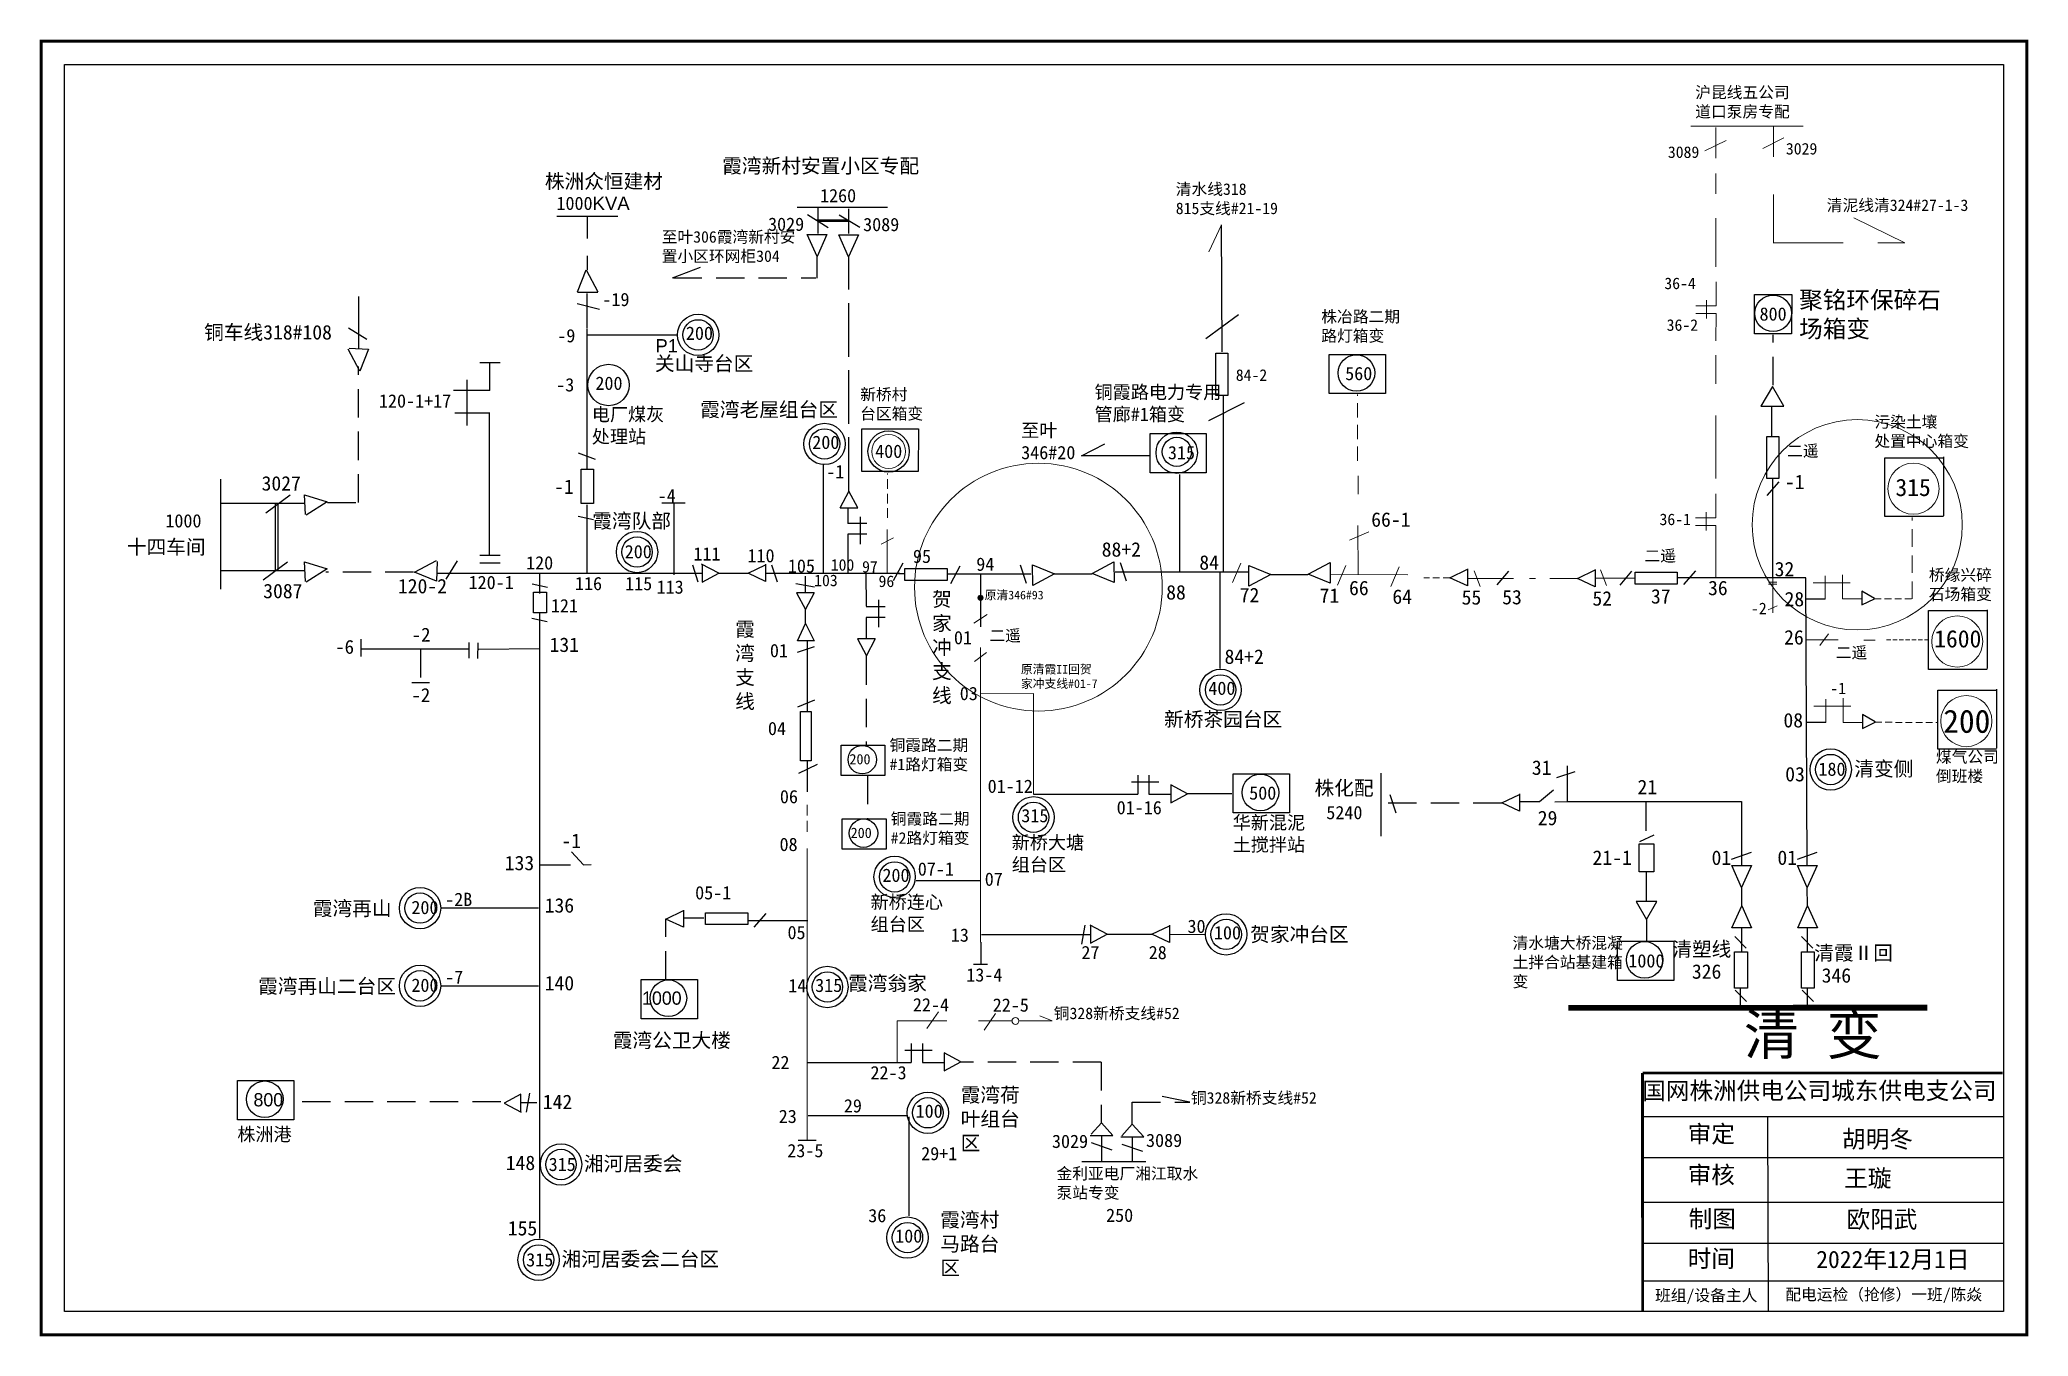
# Model space of a CAD drawing. Extents: x 0 to 344, y 0 to 224.
import ezdxf

# ---------------------------------------------------------------- set-up
doc = ezdxf.new("R2010")
doc.units = 0
doc.header["$LTSCALE"] = 0.774411
doc.linetypes.add('ACAD_ISO02W100', pattern=[15, 12, -3])
doc.linetypes.add('DASHED2', pattern=[9.525, 6.35, -3.175])
doc.layers.get('0').update_dxf_attribs({"linetype": 'CONTINUOUS'})
doc.layers.add('0-RefEdit0', color=7, linetype='CONTINUOUS')
doc.layers.add('MiniCADViewLayer', color=7, linetype='CONTINUOUS')
doc.layers.add('MiniCADLayer', color=7, linetype='CONTINUOUS', lineweight=20)
doc.styles.add('宋体_txtstyle_0.00_0_0', font='')
doc.styles.add('宋体_txtstyle_1.50_0_0', font='SIMSUN.TTC', dxfattribs={"height": 1.5})
doc.styles.add('宋体_txtstyle_2.00_0_0', font='SIMSUN.TTC', dxfattribs={"height": 2})
doc.styles.add('宋体_txtstyle_2.30_0_0', font='', dxfattribs={"height": 2.3})
doc.styles.add('宋体_txtstyle_2.50_0_0', font='', dxfattribs={"height": 2.5})
doc.styles.add('宋体_txtstyle_200.00_0_0200', font='', dxfattribs={"height": 200})
doc.styles.add('宋体_txtstyle_250.00_0_0250', font='SIMSUN.TTC', dxfattribs={"height": 250})
doc.styles.add('宋体_txtstyle_3.00_0_0', font='', dxfattribs={"height": 3})
doc.styles.get('宋体_txtstyle_0.00_0_0').set_extended_font_data('宋体')
doc.styles.get('宋体_txtstyle_2.30_0_0').set_extended_font_data('宋体')
doc.styles.get('宋体_txtstyle_2.50_0_0').set_extended_font_data('宋体')
doc.styles.get('宋体_txtstyle_200.00_0_0200').set_extended_font_data('宋体')
doc.styles.get('宋体_txtstyle_3.00_0_0').set_extended_font_data('宋体')

msp = doc.modelspace()

# ---------------------------------------------------------------- texts
at = {"style": '宋体_txtstyle_2.50_0_0'}
for s, p in [('株洲众恒建材', (87.2, 198.44)), ('铜车线318#108', (28.18, 172.28)), ('关山寺台区', (106.27, 166.88)), ('霞湾老屋组台区', (114.11, 158.91)), ('霞湾队部', (95.42, 139.62)), ('88+2', (183.67, 134.68)), ('84', (200.58, 132.42)), ('88', (194.84, 127.26)), ('84+2', (204.95, 116.12)), ('新桥茶园台区', (194.48, 105.28)), ('31', (258.18, 96.9)), ('03', (302.08, 95.77)), ('清变侧', (314.05, 96.7)), ('株化配', (220.54, 93.37)), ('21', (276.49, 93.55)), ('29', (259.21, 88.18)), ('21-1', (268.7, 81.32)), ('01', (289.32, 81.31)), ('01', (300.73, 81.31)), ('霞湾再山', (47.01, 72.53)), ('贺家冲台区', (209.39, 68.03)), ('霞湾翁家', (139.73, 59.57)), ('霞湾再山二台区', (37.54, 59.07)), ('霞湾公卫大楼', (98.97, 49.69)), ('湘河居委会', (93.98, 28.34)), ('湘河居委会二台区', (90.1, 11.82))]:
    msp.add_text(s, height=2.5, dxfattribs=at).set_placement(p)
at = {"color": 7, "true_color": 0xffffff, "style": '宋体_txtstyle_2.50_0_0'}
for s, p in [('-1', (302.01, 146.38)), ('72', (207.58, 126.79)), ('71', (221.42, 126.7))]:
    msp.add_text(s, height=2.5, dxfattribs=at).set_placement(p)
at = {"color": 0, "style": '宋体_txtstyle_2.50_0_0'}
msp.add_text('-1', height=2.5, dxfattribs=at).set_placement((88.8, 145.54))
at = {"color": 7, "linetype": 'DASHED2', "lineweight": 0, "ltscale": 2.381821, "insert": (286.49, 216.07), "char_height": 2, "attachment_point": 1, "style": '宋体_txtstyle_200.00_0_0200'}
msp.add_mtext('沪昆线五公司^M^J道口泵房专配', dxfattribs=at)
at = {"color": 7, "attachment_point": 1}
for s, insert, char_height, width, style in [('{\\fSimSun|b0|i0|c134|p2;霞湾新村安置小区专配}', (117.93, 203.6), 2.5, 37.8098, '宋体_txtstyle_0.00_0_0'), ('1260', (134.87, 198.35), 2.3, 28.405, '宋体_txtstyle_0.00_0_0'), ('3029', (125.87, 193.39), 2.3, 28.405, '宋体_txtstyle_0.00_0_0'), ('3089', (142.34, 193.34), 2.3, 28.405, '宋体_txtstyle_0.00_0_0'), ('\\pt10;3027', (38.13, 148.62), 2.5, 20.1, '宋体_txtstyle_0.00_0_0'), ('-1', (135.95, 150.55), 2.3, 4.8377, '宋体_txtstyle_0.00_0_0'), ('94', (161.94, 134.53), 2.3, 4.8377, '宋体_txtstyle_2.30_0_0'), ('\\pt10;3087', (38.41, 129.98), 2.5, 20.1, '宋体_txtstyle_0.00_0_0'), ('28', (301.96, 128.58), 2.5, 11.0587, '宋体_txtstyle_2.50_0_0'), ('霞^M^J湾^M^J支^M^J线', (120.17, 123.37), 2.5, 32.3084, '宋体_txtstyle_2.50_0_0'), ('{\\fSimsun (Founder Extended)|b0|i0|c134|p65;01}', (158.07, 121.81), 2.3, 4.8377, '宋体_txtstyle_2.30_0_0'), ('26', (301.89, 121.97), 2.5, 11.0587, '宋体_txtstyle_0.00_0_0'), ('{\\fSimSun|b0|i0|c134|p2;\\H1.043x;-6}', (50.88, 120.26), 2.3, 4.8377, '宋体_txtstyle_0.00_0_0'), ('03', (159.08, 112.14), 2.3, 4.8377, '宋体_txtstyle_2.30_0_0'), ('01-12', (163.91, 96.08), 2.3, 4.8377, '宋体_txtstyle_2.30_0_0'), ('01-16', (186.26, 92.38), 2.3, 4.8377, '宋体_txtstyle_2.30_0_0'), ('{\\fKaiTi_GB2312|b0|i0|c134|p49;华新混泥土搅拌站}', (206.36, 89.79), 2.3, 12.738, '宋体_txtstyle_0.00_0_0'), ('-1', (90.07, 86.73), 2.5, 10.7515, '宋体_txtstyle_0.00_0_0'), ('{\\f\uffbfﾬￌﾣﾤ_GB2312|b0|i0|c134|p49;新桥大塘\\P组台区}', (168.08, 86.35), 2.3, 21.505, '宋体_txtstyle_0.00_0_0'), ('133', (80.25, 82.89), 2.5, 10.7515, '宋体_txtstyle_0.00_0_0'), ('07-1', (151.81, 81.75), 2.3, 4.8377, '宋体_txtstyle_2.30_0_0'), ('07', (163.41, 79.99), 2.3, 4.8377, '宋体_txtstyle_2.30_0_0'), ('{\\f\uffbfﾬￌﾣﾤ_GB2312|b0|i0|c134|p49;新桥连心\\P组台区}', (143.63, 76.03), 2.3, 21.505, '宋体_txtstyle_0.00_0_0'), ('136', (87.17, 75.55), 2.5, 10.7515, '宋体_txtstyle_0.00_0_0'), ('13', (157.53, 70.31), 2.3, 4.8377, '宋体_txtstyle_2.30_0_0'), ('30', (198.53, 71.83), 2.3, 4.8377, '宋体_txtstyle_2.30_0_0'), ('{\\fKaiTi_GB2312|b0|i0|c134|p49;清水塘大桥混凝土拌合站基建箱变}', (254.85, 68.8), 2, 19.0794, '宋体_txtstyle_0.00_0_0'), ('27', (180.15, 67.29), 2.3, 4.8377, '宋体_txtstyle_2.30_0_0'), ('28', (191.81, 67.29), 2.3, 4.8377, '宋体_txtstyle_2.30_0_0'), ('140', (87.17, 62.09), 2.5, 10.7515, '宋体_txtstyle_0.00_0_0'), ('13-4', (160.21, 63.41), 2.3, 4.8377, '宋体_txtstyle_2.30_0_0'), ('142', (86.85, 41.53), 2.5, 18.4312, '宋体_txtstyle_0.00_0_0'), ('{\\fSimSun|b0|i0|c134|p2;霞湾荷叶组台区}', (159.24, 42.74), 2.5, 13.5866, '宋体_txtstyle_0.00_0_0'), ('3029', (175.05, 34.6), 2.3, 28.405, '宋体_txtstyle_0.00_0_0'), ('3089', (191.35, 34.77), 2.3, 28.405, '宋体_txtstyle_0.00_0_0'), ('148', (80.43, 30.98), 2.5, 18.4312, '宋体_txtstyle_0.00_0_0'), ('金利亚电厂湘江取水泵站专变', (175.84, 28.88), 2, 25.1806, '宋体_txtstyle_2.00_0_0'), ('{\\fSimSun|b0|i0|c134|p2;霞湾村马路台区}', (155.71, 21.12), 2.5, 13.5866, '宋体_txtstyle_0.00_0_0'), ('250', (184.43, 21.8), 2.3, 28.405, '宋体_txtstyle_0.00_0_0')]:
    msp.add_mtext(s, dxfattribs=dict(at, insert=insert, char_height=char_height, width=width, style=style))
at = {"color": 7, "linetype": 'DASHED2', "lineweight": 0, "ltscale": 0.514473, "char_height": 2, "attachment_point": 1}
for s, insert, style in [('3089', (281.75, 205.72), '宋体_txtstyle_200.00_0_0200'), ('3029', (302.2, 206.31), '宋体_txtstyle_2.00_0_0')]:
    msp.add_mtext(s, dxfattribs=dict(at, insert=insert, style=style))
at = {"attachment_point": 1}
for s, insert, char_height, width, style in [('1000{\\fArial|b0|i0|c0|p32;KVA}', (89.21, 197.01), 2.3, 19.3487, '宋体_txtstyle_0.00_0_0'), ('-19', (97.17, 180.36), 2.3, 4.8377, '宋体_txtstyle_0.00_0_0'), ('{\\fKaiTi_GB2312|b0|i0|c134|p49;800}', (297.63, 177.85), 2.3, 4.8377, '宋体_txtstyle_0.00_0_0'), ('200', (111.63, 174.52), 2.3, 4.8377, '宋体_txtstyle_0.00_0_0'), ('560', (225.85, 167.54), 2.3, 4.8377, '宋体_txtstyle_2.30_0_0'), ('铜霞路电力专用管廊#1箱变', (182.43, 164.32), 2.3, 22.0895, '宋体_txtstyle_0.00_0_0'), ('200', (133.53, 155.63), 2.3, 4.8377, '宋体_txtstyle_0.00_0_0'), ('400', (144.42, 154.08), 2.3, 4.8377, '宋体_txtstyle_2.30_0_0'), ('315', (195.14, 153.84), 2.3, 4.8377, '宋体_txtstyle_0.00_0_0'), ('-4', (106.75, 146.38), 2.3, 4.8377, '宋体_txtstyle_0.00_0_0'), ('1000', (21.46, 142.04), 2.3, 4.8377, '宋体_txtstyle_0.00_0_0'), ('十四车间', (14.8, 137.6), 2.5, 13.762, '宋体_txtstyle_0.00_0_0'), ('111', (112.94, 136.31), 2.3, 4.8377, '宋体_txtstyle_0.00_0_0'), ('110', (122.3, 136), 2.3, 4.8377, '宋体_txtstyle_0.00_0_0'), ('95', (150.97, 135.89), 2.3, 4.8377, '宋体_txtstyle_2.30_0_0'), ('116', (92.42, 131.18), 2.3, 4.8377, '宋体_txtstyle_0.00_0_0'), ('{\\fSimSun|b0|i0|c134|p2;115}', (101.11, 131.17), 2.3, 4.8377, '宋体_txtstyle_0.00_0_0'), ('105', (129.3, 134.22), 2.3, 4.8377, '宋体_txtstyle_0.00_0_0'), ('103', (133.85, 131.57), 2, 4.8377, '宋体_txtstyle_0.00_0_0'), ('100', (136.73, 134.25), 2, 4.8377, '宋体_txtstyle_0.00_0_0'), ('{\\fSimSun|b0|i0|c134|p2;113}', (106.56, 130.57), 2.3, 4.8377, '宋体_txtstyle_0.00_0_0'), ('{\\fSimSun|b0|i0|c134|p2;01}', (126.19, 119.57), 2.3, 4.8377, '宋体_txtstyle_2.30_0_0'), ('400', (202.14, 113.05), 2.3, 4.8377, '宋体_txtstyle_2.30_0_0'), ('04', (125.85, 106.08), 2.3, 4.8377, '宋体_txtstyle_2.30_0_0'), ('200', (139.97, 100.51), 1.788, 3.7611, '宋体_txtstyle_0.00_0_0'), ('180', (307.83, 99.04), 2.3, 4.8377, '宋体_txtstyle_0.00_0_0'), ('06', (127.92, 94.28), 2.3, 4.8377, '宋体_txtstyle_2.30_0_0'), ('{\\fKaiTi_GB2312|b0|i0|c134|p49;500}', (209.22, 94.91), 2.3, 4.8377, '宋体_txtstyle_0.00_0_0'), ('315', (169.74, 90.99), 2.3, 4.8377, '宋体_txtstyle_0.00_0_0'), ('5240', (222.58, 91.52), 2.3, 4.8377, '宋体_txtstyle_0.00_0_0'), ('200', (140.18, 87.76), 1.788, 3.7611, '宋体_txtstyle_0.00_0_0'), ('08', (127.86, 86.01), 2.3, 4.8377, '宋体_txtstyle_2.30_0_0'), ('200', (145.68, 80.67), 2.3, 4.8377, '宋体_txtstyle_0.00_0_0'), ('-2B', (69.93, 76.49), 2.3, 4.8377, '宋体_txtstyle_0.00_0_0'), ('05-1', (113.24, 77.64), 2.3, 4.8377, '宋体_txtstyle_2.30_0_0'), ('200', (64.08, 75.09), 2.3, 4.8377, '宋体_txtstyle_0.00_0_0'), ('05', (129.24, 70.76), 2.3, 4.8377, '宋体_txtstyle_2.30_0_0'), ('100', (203.11, 70.72), 2.3, 4.8377, '宋体_txtstyle_0.00_0_0'), ('{\\fKaiTi_GB2312|b0|i0|c134|p49;1000}', (274.9, 65.85), 2.3, 4.8377, '宋体_txtstyle_0.00_0_0'), ('-7', (69.93, 63.02), 2.3, 4.8377, '宋体_txtstyle_0.00_0_0'), ('200', (64.08, 61.63), 2.3, 4.8377, '宋体_txtstyle_0.00_0_0'), ('{\\fFZFangSong-Z02|b0|i0|c134|p65;1000}', (104.05, 59.4), 2.3, 4.8377, '宋体_txtstyle_0.00_0_0'), ('14', (129.37, 61.55), 2.3, 4.8377, '宋体_txtstyle_2.30_0_0'), ('315', (134.03, 61.61), 2.3, 4.8377, '宋体_txtstyle_0.00_0_0'), ('22-4', (150.96, 58.24), 2.3, 4.8377, '宋体_txtstyle_2.30_0_0'), ('22-5', (164.79, 58.2), 2.3, 4.8377, '宋体_txtstyle_2.30_0_0'), ('22', (126.45, 48.26), 2.3, 4.8377, '宋体_txtstyle_2.30_0_0'), ('22-3', (143.61, 46.49), 2.3, 4.8377, '宋体_txtstyle_2.30_0_0'), ('{\\fFZFangSong-Z02|b0|i0|c134|p65;800}', (36.73, 41.8), 2.3, 4.8377, '宋体_txtstyle_0.00_0_0'), ('23', (127.72, 38.92), 2.3, 4.8377, '宋体_txtstyle_2.30_0_0'), ('29', (139, 40.75), 2.3, 4.8377, '宋体_txtstyle_2.30_0_0'), ('100', (151.43, 39.83), 2.3, 4.8377, '宋体_txtstyle_0.00_0_0'), ('{\\f\uffbfﾬￌﾣﾤ_GB2312|b0|i0|c134|p49;株洲港}', (33.92, 35.82), 2.3, 27.1112, '宋体_txtstyle_0.00_0_0'), ('23-5', (129.2, 32.99), 2.3, 4.8377, '宋体_txtstyle_2.30_0_0'), ('29+1^M^J', (152.4, 32.48), 2.3, 4.8377, '宋体_txtstyle_2.30_0_0'), ('315', (87.86, 30.61), 2.3, 4.8377, '宋体_txtstyle_0.00_0_0'), ('36', (143.22, 21.74), 2.3, 4.8377, '宋体_txtstyle_2.30_0_0'), ('{\\fSimSun|b0|i0|c134|p2;155}', (80.78, 19.65), 2.5, 18.4312, '宋体_txtstyle_0.00_0_0'), ('100', (147.89, 18.21), 2.3, 4.8377, '宋体_txtstyle_0.00_0_0'), ('315', (83.97, 14.09), 2.3, 4.8377, '宋体_txtstyle_0.00_0_0')]:
    msp.add_mtext(s, dxfattribs=dict(at, insert=insert, char_height=char_height, width=width, style=style))
at = {"color": 1, "linetype": 'Continuous', "lineweight": 0, "ltscale": 1.015093, "true_color": 0xff0000, "insert": (196.5, 199.32), "char_height": 2, "attachment_point": 1, "style": '宋体_txtstyle_200.00_0_0200'}
msp.add_mtext('清水线318 ^M^J815支线#21-19', dxfattribs=at)
at = {"color": 2, "linetype": 'DASHED2', "lineweight": 0, "ltscale": 1.429092, "true_color": 0xffff00, "insert": (309.28, 196.53), "char_height": 2, "attachment_point": 1, "style": '宋体_txtstyle_200.00_0_0200'}
msp.add_mtext('清泥线清324#27-1-3', dxfattribs=at)
at = {"linetype": 'Continuous', "attachment_point": 1}
for s, insert, char_height, width, style in [('{\\fSimSun|b0|i0|c134|p2;至叶306霞湾新村安置小区环网柜304}', (107.44, 191.05), 2, 25.1093, '宋体_txtstyle_0.00_0_0'), ('清塑线', (282.51, 67.98), 2.5, 10.6277, '宋体_txtstyle_0.00_0_0'), ('{\\fSimSun|b0|i0|c134|p2;清霞Ⅱ回}', (307.11, 67.32), 2.5, 14.2601, '宋体_txtstyle_0.00_0_0'), ('326', (285.91, 64.1), 2.5, 5.6554, '宋体_txtstyle_0.00_0_0'), ('346', (308.39, 63.43), 2.5, 5.6554, '宋体_txtstyle_0.00_0_0'), ('清 变', (294.93, 55.47), 7, 28.4432, '宋体_txtstyle_0.00_0_0'), ('国网株洲供电公司城东供电支公司', (277.31, 43.72), 3, 82.0179, '宋体_txtstyle_0.00_0_0'), ('审定', (285.18, 36.22), 3, 23.4615, '宋体_txtstyle_0.00_0_0'), ('审核', (285.18, 29.15), 3, 23.4615, '宋体_txtstyle_0.00_0_0'), ('制图', (285.34, 21.53), 3, 23.4615, '宋体_txtstyle_0.00_0_0'), ('欧阳武', (312.7, 21.45), 3, 41.0533, '宋体_txtstyle_3.00_0_0'), ('时间', (285.18, 14.65), 3, 23.4615, '宋体_txtstyle_0.00_0_0')]:
    msp.add_mtext(s, dxfattribs=dict(at, insert=insert, char_height=char_height, width=width, style=style))
at = {"color": 7, "linetype": 'DASHED2', "lineweight": 0, "ltscale": 2.449213, "char_height": 2, "attachment_point": 1}
for s, insert, style in [('36-4', (281.14, 183), '宋体_txtstyle_2.00_0_0'), ('36-2', (281.54, 175.78), '宋体_txtstyle_2.00_0_0'), ('36-1', (280.3, 142.14), '宋体_txtstyle_200.00_0_0200')]:
    msp.add_mtext(s, dxfattribs=dict(at, insert=insert, style=style))
at = {"color": 7, "linetype": 'Continuous', "lineweight": 0, "ltscale": 0.595202, "insert": (304.49, 180.63), "char_height": 3, "width": 25.1546, "attachment_point": 1, "style": '宋体_txtstyle_0.00_0_0'}
msp.add_mtext('聚铭环保碎石场箱变', dxfattribs=at)
at = {"color": 7, "linetype": 'DASHED2', "lineweight": 0, "ltscale": 0.783641, "insert": (221.71, 177.25), "char_height": 2, "attachment_point": 1, "style": '宋体_txtstyle_200.00_0_0200'}
msp.add_mtext('株冶路二期^M^J路灯箱变', dxfattribs=at)
at = {"color": 0, "attachment_point": 1, "style": '宋体_txtstyle_0.00_0_0'}
for s, insert, char_height, width in [('-9', (89.36, 174.09), 2.3, 4.8377), ('{\\fArial|b0|i0|c0|p32;P1}', (106.35, 172.34), 2.3, 4.8377), ('-3', (89.17, 165.59), 2.3, 4.8377), ('200', (95.96, 165.86), 2.3, 4.8377), ('120-1+17', (58.46, 162.79), 2.3, 20.6744), ('{\\f\uffbfﾬￌﾣﾤ_GB2312|b0|i0|c134|p49;电厂煤灰处理站}', (95.34, 160.46), 2.3, 13.5189), ('120', (83.95, 134.76), 2.3, 4.8377), ('200', (101.04, 136.7), 2.3, 4.8377), ('120-1', (73.99, 131.37), 2.3, 4.8377), ('120-2', (61.75, 130.83), 2.5, 11.9803), ('121', (88.25, 127.34), 2.3, 4.8377), ('{\\fSimSun|b0|i0|c134|p2;\\H1.043x;-2}', (64.13, 122.37), 2.3, 4.8377), ('131', (88.02, 120.68), 2.5, 10.7515), ('{\\fSimSun|b0|i0|c134|p2;\\H1.043x;-2}', (64.09, 111.92), 2.3, 4.8377)]:
    msp.add_mtext(s, dxfattribs=dict(at, insert=insert, char_height=char_height, width=width))
at = {"color": 7, "linetype": 'Continuous', "lineweight": 0, "ltscale": 1.015093, "insert": (206.9, 167.12), "char_height": 2, "attachment_point": 1, "style": '宋体_txtstyle_200.00_0_0200'}
msp.add_mtext('84-2', dxfattribs=at)
at = {"color": 7, "linetype": 'Continuous', "lineweight": 0, "ltscale": 0.640273, "insert": (141.83, 163.78), "char_height": 2, "attachment_point": 1, "style": '宋体_txtstyle_2.00_0_0'}
msp.add_mtext('新桥村^M^J台区箱变', dxfattribs=at)
at = {"color": 7, "linetype": 'DASHED2', "lineweight": 0, "ltscale": 0.613745, "insert": (317.53, 159.02), "char_height": 2, "attachment_point": 1, "style": '宋体_txtstyle_2.00_0_0'}
msp.add_mtext('污染土壤^M^J处置中心箱变', dxfattribs=at)
at = {"color": 2, "true_color": 0xffff00, "attachment_point": 1}
for s, insert, char_height, width, style in [('至叶346#20', (169.72, 157.69), 2.3, 12.738, '宋体_txtstyle_2.30_0_0'), ('贺^M^J家^M^J冲^M^J支^M^J线', (154.28, 128.56), 2.5, 32.3084, '宋体_txtstyle_2.50_0_0'), ('铜328新桥支线#52', (175.37, 56.61), 2, 25.1806, '宋体_txtstyle_2.00_0_0'), ('铜328新桥支线#52', (199.12, 41.97), 2, 25.1806, '宋体_txtstyle_2.00_0_0')]:
    msp.add_mtext(s, dxfattribs=dict(at, insert=insert, char_height=char_height, width=width, style=style))
at = {"color": 2, "linetype": 'DASHED2', "lineweight": 0, "ltscale": 0.689919, "true_color": 0xffff00, "char_height": 2, "attachment_point": 1, "style": '宋体_txtstyle_200.00_0_0200'}
for insert in [(302.42, 154.01), (277.71, 135.84), (310.84, 119.08)]:
    msp.add_mtext('二遥', dxfattribs=dict(at, insert=insert))
at = {"linetype": 'Continuous', "lineweight": 0, "ltscale": 1.574184, "attachment_point": 1}
for s, insert, char_height, style in [('315', (321.17, 148.17), 3, '宋体_txtstyle_3.00_0_0'), ('1600', (327.89, 121.96), 3, '宋体_txtstyle_3.00_0_0'), ('200', (329.45, 108.18), 4, '宋体_txtstyle_0.00_0_0')]:
    msp.add_mtext(s, dxfattribs=dict(at, insert=insert, char_height=char_height, style=style))
at = {"color": 7, "linetype": 'Continuous', "lineweight": 0, "ltscale": 0.745803, "char_height": 2.5, "attachment_point": 1}
for s, insert, style in [('66-1', (230.36, 142.36), '宋体_txtstyle_2.50_0_0'), ('66', (226.52, 130.51), '宋体_txtstyle_2.50_0_0'), ('64', (234.03, 129.01), '宋体_txtstyle_2.50_0_0'), ('55', (246.02, 128.88), '宋体_txtstyle_250.00_0_0250')]:
    msp.add_mtext(s, dxfattribs=dict(at, insert=insert, style=style))
at = {"color": 7, "linetype": 'DASHED2', "lineweight": 0, "ltscale": 1.408642, "insert": (300.25, 133.78), "char_height": 2.5, "attachment_point": 1, "style": '宋体_txtstyle_2.50_0_0'}
msp.add_mtext('32', dxfattribs=at)
at = {"color": 7, "linetype": 'DASHED2', "lineweight": 0, "ltscale": 0.689919, "insert": (326.96, 132.52), "char_height": 2, "attachment_point": 1, "style": '宋体_txtstyle_200.00_0_0200'}
msp.add_mtext('桥缘兴碎^M^J石场箱变', dxfattribs=at)
at = {"color": 7, "linetype": 'Continuous', "lineweight": 0, "ltscale": 0.311483, "insert": (163.39, 128.79), "char_height": 1.5, "attachment_point": 1, "style": '宋体_txtstyle_1.50_0_0'}
msp.add_mtext('原清346#93', dxfattribs=at)
at = {"color": 7, "linetype": 'Continuous', "lineweight": 0, "ltscale": 0.579647, "char_height": 2.5, "attachment_point": 1, "style": '宋体_txtstyle_2.50_0_0'}
for s, insert in [('53', (253.05, 128.92)), ('52', (268.68, 128.7))]:
    msp.add_mtext(s, dxfattribs=dict(at, insert=insert))
at = {"color": 7, "linetype": 'DASHED2', "lineweight": 0, "ltscale": 0.419961, "char_height": 2.5, "attachment_point": 1, "style": '宋体_txtstyle_2.50_0_0'}
for s, insert in [('37', (278.82, 129.06)), ('36', (288.71, 130.51))]:
    msp.add_mtext(s, dxfattribs=dict(at, insert=insert))
at = {"color": 7, "linetype": 'Continuous', "lineweight": 0, "ltscale": 0.319566, "insert": (296.15, 126.72), "char_height": 2, "attachment_point": 1, "style": '宋体_txtstyle_2.00_0_0'}
msp.add_mtext('-2', dxfattribs=at)
at = {"color": 2, "linetype": 'Continuous', "lineweight": 0, "ltscale": 0.823807, "true_color": 0xffff00, "insert": (164.2, 122.03), "char_height": 2, "attachment_point": 1, "style": '宋体_txtstyle_200.00_0_0200'}
msp.add_mtext('二遥', dxfattribs=at)
at = {"color": 7, "linetype": 'Continuous', "lineweight": 0, "ltscale": 0.960888, "insert": (169.67, 115.94), "char_height": 1.5, "attachment_point": 1, "style": '宋体_txtstyle_1.50_0_0'}
msp.add_mtext('原清霞II回贺^M^J家冲支线#01-7', dxfattribs=at)
at = {"color": 7, "linetype": 'Continuous', "lineweight": 0, "ltscale": 0.563176, "insert": (309.89, 112.88), "char_height": 2, "attachment_point": 1, "style": '宋体_txtstyle_200.00_0_0200'}
msp.add_mtext('-1', dxfattribs=at)
at = {"linetype": 'DASHED2', "insert": (301.77, 107.61), "char_height": 2.5, "width": 7.1201, "attachment_point": 1, "style": '宋体_txtstyle_0.00_0_0'}
msp.add_mtext('08', dxfattribs=at)
at = {"color": 7, "linetype": 'Continuous', "lineweight": 0, "ltscale": 0.595202, "insert": (328.19, 101.02), "char_height": 2, "attachment_point": 1, "style": '宋体_txtstyle_2.00_0_0'}
msp.add_mtext('煤气公司^M^J倒班楼', dxfattribs=at)
at = {"color": 7, "linetype": 'Continuous', "insert": (311.93, 35.35), "char_height": 3, "width": 33.0539, "attachment_point": 1, "style": '宋体_txtstyle_3.00_0_0'}
msp.add_mtext('胡明冬', dxfattribs=at)
at = {"color": 7, "linetype": 'Continuous', "true_color": 0xffffff, "insert": (312.3, 28.57), "char_height": 3, "width": 33.0539, "attachment_point": 1, "style": '宋体_txtstyle_0.00_0_0'}
msp.add_mtext('王璇', dxfattribs=at)
at = {"color": 7, "linetype": 'Continuous', "lineweight": 0, "ltscale": 0.725281, "insert": (307.45, 14.51), "char_height": 3, "attachment_point": 1, "style": '宋体_txtstyle_3.00_0_0'}
msp.add_mtext('2022年12月1日', dxfattribs=at)
at = {"color": 7, "linetype": 'Continuous', "lineweight": 0, "ltscale": 0.635381, "char_height": 2, "attachment_point": 1, "style": '宋体_txtstyle_200.00_0_0200'}
for s, insert in [('班组/设备主人', (279.53, 7.78)), ('配电运检（抢修）一班/陈焱', (302.09, 7.93))]:
    msp.add_mtext(s, dxfattribs=dict(at, insert=insert))
at = {"layer": 'MiniCADLayer', "color": 7, "ltscale": 1.137176, "char_height": 2, "attachment_point": 1}
for s, insert, style in [('97', (142.16, 133.93), '宋体_txtstyle_0.00_0_0'), ('96', (145.01, 131.42), '宋体_txtstyle_2.00_0_0')]:
    msp.add_mtext(s, dxfattribs=dict(at, insert=insert, style=style))
at = {"layer": 'MiniCADLayer', "color": 7, "ltscale": 0.682306, "char_height": 2, "width": 14.887, "attachment_point": 1, "style": '宋体_txtstyle_0.00_0_0'}
for s, insert in [('{\\fSimSun|b0|i0|c134|p2;铜霞路二期}#1{\\fSimSun|b0|i0|c134|p2;路灯箱变}', (146.91, 103.05)), ('{\\fSimSun|b0|i0|c134|p2;铜霞路二期}#2{\\fSimSun|b0|i0|c134|p2;路灯箱变}', (147.12, 90.3))]:
    msp.add_mtext(s, dxfattribs=dict(at, insert=insert))

# ---------------------------------------------------------------- hatches: boundary and pattern name
at = {"linetype": 'Continuous', "lineweight": 0, "ltscale": 0.311483, "true_color": 0xffffff}
msp.add_hatch(color=7, dxfattribs=at).paths.add_polyline_path([(162.23, 127.56, -1), (163.11, 127.56, -1)])

# ---------------------------------------------------------------- linework, layer by layer
at = {"color": 7, "linetype": 'Continuous', "lineweight": 0, "ltscale": 0.52903}
for p, q in [((285.73, 209.2), (305.2, 209.2)), ((290.07, 203.68), (290.07, 208.99)), ((300.07, 203.89), (300.07, 209.2))]:
    msp.add_line(p, q, dxfattribs=at)
at = {"color": 7, "linetype": 'DASHED2', "lineweight": 0, "ltscale": 1.666893}
for p, q in [((291.84, 206.76), (288.17, 204.92)), ((301.84, 207.2), (298.18, 205.37))]:
    msp.add_line(p, q, dxfattribs=at)
at = {"color": 7, "linetype": 'DASHED2', "lineweight": 0, "ltscale": 1.714057}
for p, q in [((290.07, 184.86), (290.07, 201.04)), ((300.07, 188.95), (300.07, 201.25))]:
    msp.add_line(p, q, dxfattribs=at)
at = {"linetype": 'Continuous'}
for p, q in [((89.28, 193.65), (99.87, 193.65)), ((94.52, 193.46), (94.52, 189.77)), ((132.66, 190.48), (136.07, 190.48)), ((134.36, 186.66), (132.66, 190.48)), ((136.07, 190.48), (134.36, 186.66)), ((138.14, 190.39), (141.55, 190.39)), ((139.83, 186.57), (138.14, 190.39)), ((141.55, 190.39), (139.83, 186.57)), ((204.53, 170.15), (204.43, 192.11)), ((94.52, 186.76), (94.52, 184.33)), ((92.84, 180.54), (94.37, 184.36)), ((94.37, 184.36), (96.4, 180.56)), ((54.97, 170.58), (54.97, 179.73)), ((92.86, 180.45), (96.38, 180.45)), ((94.5, 180.24), (94.5, 174.18)), ((92.78, 178.51), (96.66, 177.54)), ((201.68, 172.48), (207.38, 176.62)), ((94.48, 173.11), (110.05, 173.11)), ((94.49, 174.07), (94.49, 164.49)), ((204.79, 132.16), (204.79, 162.66)), ((202.2, 158.26), (208.41, 161.37)), ((319.35, 151.81), (329.4, 151.81)), ((319.35, 141.61), (319.35, 151.81)), ((329.51, 151.97), (329.51, 141.77)), ((45.59, 145.41), (49.51, 144.16)), ((45.71, 142), (45.59, 145.41)), ((300.96, 147.65), (298.9, 145.27)), ((40.46, 143.91), (40.46, 132.19)), ((40.97, 143.91), (40.97, 132.19)), ((49.51, 144.16), (45.87, 141.86)), ((107.44, 143.99), (111.5, 144)), ((109.58, 131.55), (109.58, 144.08)), ((329.51, 141.61), (319.35, 141.61)), ((139.67, 138.56), (139.67, 131.81)), ((45.71, 130.39), (45.59, 133.8)), ((45.59, 133.8), (49.51, 132.55)), ((49.51, 132.55), (45.87, 130.24)), ((132.32, 131.33), (132.32, 128.42)), ((147.62, 130.54), (149.26, 133.6)), ((148.44, 131.76), (149.57, 131.76)), ((171.4, 131.67), (156.88, 131.67)), ((157.53, 130.03), (159.17, 133.09)), ((169.53, 133.26), (170.58, 130.1)), ((171.69, 133.25), (175.5, 131.71)), ((171.71, 129.68), (171.69, 133.25)), ((175.5, 131.71), (171.71, 129.68)), ((175.5, 131.71), (181.94, 131.73)), ((181.99, 131.74), (185.78, 133.77)), ((185.8, 130.2), (181.99, 131.74)), ((185.78, 133.77), (185.8, 130.2)), ((187.96, 130.44), (186.9, 133.61)), ((204.15, 131.91), (204.15, 115.29)), ((209.15, 133.13), (212.96, 131.59)), ((209.17, 129.56), (209.15, 133.13)), ((212.96, 131.59), (209.17, 129.56)), ((212.96, 131.59), (219.4, 131.61)), ((219.45, 131.62), (223.24, 133.65)), ((223.26, 130.08), (219.45, 131.62)), ((223.24, 133.65), (223.26, 130.08)), ((254.17, 132.19), (252.1, 129.81)), ((275.47, 132.14), (273.41, 129.76)), ((286.55, 132.21), (284.48, 129.84)), ((305.91, 81.22), (305.64, 131)), ((326.92, 125.34), (336.98, 125.34)), ((326.92, 115.15), (326.92, 125.34)), ((337.09, 125.5), (337.09, 115.31)), ((86.19, 118.74), (75.76, 118.61)), ((132.63, 120.03), (132.63, 107.92)), ((337.09, 115.15), (326.92, 115.15)), ((328.49, 111.56), (338.55, 111.56)), ((328.49, 101.37), (328.49, 111.56)), ((338.66, 111.72), (338.66, 101.53)), ((131.03, 108.66), (133.98, 109.9)), ((338.66, 101.37), (328.49, 101.37)), ((131.19, 97.18), (134.45, 98.73)), ((132.65, 99.44), (132.65, 93.95)), ((232.1, 86.29), (232.1, 97.22)), ((262.53, 96.43), (265.7, 97.49)), ((264.28, 98.49), (264.28, 92.22)), ((233.57, 93.48), (234.62, 90.32)), ((261.96, 94.23), (259.54, 92.21)), ((259.54, 92.21), (256.1, 92.21)), ((264.4, 92.21), (262.14, 92.19)), ((294.5, 92.21), (264.4, 92.21)), ((294.57, 81.22), (294.57, 92.31)), ((93.91, 81.33), (91.8, 83.55)), ((296.18, 83.47), (292.74, 82.22)), ((307.57, 83.47), (304.13, 82.22)), ((294.51, 77.4), (292.82, 81.22)), ((292.82, 81.22), (296.22, 81.22)), ((296.22, 81.22), (294.51, 77.4)), ((304.2, 81.22), (307.61, 81.22)), ((305.9, 77.4), (304.2, 81.22)), ((307.61, 81.22), (305.9, 77.4)), ((162.53, 78.56), (151.51, 78.56)), ((294.57, 74.07), (294.57, 77.54)), ((305.92, 74.2), (305.91, 77.45)), ((125.47, 72.87), (123.41, 70.5)), ((292.85, 70.39), (294.57, 74.21)), ((294.57, 74.21), (296.26, 70.39)), ((304.24, 70.39), (305.95, 74.21)), ((305.95, 74.21), (307.65, 70.39)), ((114.73, 72.1), (111.29, 72.1)), ((296.26, 70.39), (292.85, 70.39)), ((295.31, 66.92), (293.33, 68.91)), ((294.54, 66.24), (294.54, 70.37)), ((307.65, 70.39), (304.24, 70.39)), ((306.88, 66.92), (304.91, 68.91)), ((305.96, 66.24), (305.96, 70.37)), ((161.46, 64.11), (163.89, 64.11)), ((295.4, 57.63), (293.42, 59.61)), ((294.28, 60), (294.28, 56.63)), ((306.97, 57.63), (305, 59.61)), ((305.86, 60), (305.86, 56.63)), ((150, 37.85), (132.79, 37.85)), ((150.26, 37.7), (150.26, 20.54)), ((277.39, 37.77), (339.75, 37.77)), ((299.03, 37.76), (299.12, 4)), ((131.11, 33.63), (134.22, 33.63)), ((277.39, 30.67), (339.75, 30.67)), ((277.39, 22.92), (339.75, 22.92)), ((277.39, 15.82), (339.75, 15.82)), ((277.45, 9.27), (339.82, 9.27))]:
    msp.add_line(p, q, dxfattribs=at)
for p, q in [((130.89, 195.2), (146.56, 195.2)), ((134.22, 192.98), (139.59, 192.98)), ((134.55, 192.75), (139.92, 192.75)), ((299.78, 155.49), (299.78, 160.56)), ((180.19, 152.11), (184.21, 154.2)), ((192, 152.11), (180.19, 152.11)), ((197.19, 132.1), (197.19, 148.88)), ((299.95, 130.96), (299.95, 148.18)), ((31.07, 129.07), (31.07, 148.08)), ((38.88, 142.25), (43.07, 145.37)), ((45.64, 143.86), (31.07, 143.86)), ((45.64, 132.24), (31.07, 132.24)), ((38.42, 130.64), (42.61, 133.76)), ((114.42, 131.75), (68.58, 131.75)), ((122.43, 131.75), (117.29, 131.75)), ((148.68, 131.75), (125.46, 131.75)), ((132.33, 123.1), (132.33, 125.52)), ((74.08, 118.69), (55.42, 118.69)), ((206.23, 93.6), (198.53, 93.6)), ((86.13, 73.79), (69.1, 73.79)), ((192.34, 69.25), (184.64, 69.25)), ((201.56, 69.23), (195.45, 69.25)), ((86.13, 60.33), (69.1, 60.33)), ((180.21, 29.94), (191.29, 29.94))]:
    msp.add_line(p, q)
at = {"color": 7, "ltscale": 2}
for p, q in [((134.49, 195.16), (134.49, 190.61)), ((139.83, 194.91), (139.83, 190.61)), ((139.67, 143.12), (139.67, 140.44)), ((141.84, 141.59), (141.84, 136.87)), ((162.67, 131.73), (162.67, 122.52)), ((142.84, 124.15), (142.88, 120.59)), ((145, 127.18), (145, 122.46)), ((189.97, 93.56), (189.97, 96.86)), ((191.86, 96.86), (191.86, 93.56)), ((171.86, 93.54), (189.91, 93.56)), ((188.83, 95.71), (193.55, 95.71)), ((191.86, 93.56), (195.6, 93.56)), ((86.43, 81.34), (91.65, 81.35)), ((93.9, 81.35), (95.23, 81.36)), ((149.59, 49.26), (154.31, 49.26)), ((150.74, 47.11), (150.74, 50.41)), ((152.62, 50.41), (152.62, 47.11)), ((132.63, 47.09), (150.67, 47.11)), ((152.62, 47.11), (156.36, 47.11)), ((183.62, 34.48), (183.62, 29.94)), ((188.97, 34.24), (188.97, 29.94))]:
    msp.add_line(p, q, dxfattribs=at)
at = {"color": 7, "linetype": 'DASHED2', "lineweight": 0, "ltscale": 2.449213}
for p, q in [((322.8, 189), (313.99, 193.32)), ((300.07, 189), (322.8, 189))]:
    msp.add_line(p, q, dxfattribs=at)
at = {"color": 7, "linetype": 'Continuous', "lineweight": 0, "ltscale": 1.015093}
msp.add_line((204.43, 192.11), (202.2, 187.44), dxfattribs=at)
at = {"linetype": 'DASHED2'}
for p, q in [((134.35, 182.89), (134.35, 186.72)), ((109.48, 182.95), (134.16, 182.95)), ((299.98, 164.36), (299.98, 173.06)), ((54.91, 144.03), (54.91, 167.63)), ((49.52, 144.03), (54.91, 144.03)), ((64.47, 131.99), (49.27, 131.99)), ((315.36, 128.71), (315.36, 126.31)), ((317.54, 127.45), (315.36, 128.71)), ((315.36, 126.31), (317.54, 127.36)), ((65.65, 118.68), (65.65, 112.92)), ((74.05, 119.8), (74.05, 117.09)), ((75.57, 119.76), (75.53, 117.04)), ((142.89, 117.43), (142.89, 101.99)), ((315.48, 107.34), (315.48, 104.95)), ((317.66, 106.08), (315.48, 107.34)), ((315.48, 104.95), (317.66, 106)), ((143.1, 96.76), (143.1, 89.24)), ((252.96, 92), (232.64, 92)), ((277.92, 92.11), (277.92, 85)), ((276.89, 85.35), (279.36, 86.54)), ((277.97, 80.09), (277.97, 74.98)), ((108.16, 61.48), (108.16, 71.97)), ((278.04, 71.85), (278.04, 68.16)), ((162.75, 67.92), (162.75, 64.14)), ((183.59, 47.15), (159.3, 47.15)), ((183.59, 47.15), (183.59, 36.72)), ((79.57, 40.26), (43.61, 40.26)), ((188.95, 36.4), (188.95, 40.23)), ((188.95, 40.23), (198.95, 40.23)), ((198.95, 40.23), (193.81, 41.26))]:
    msp.add_line(p, q, dxfattribs=at)
at = {"color": 0, "linetype": 'ACAD_ISO02W100'}
msp.add_line((139.87, 146.07), (139.87, 186.67), dxfattribs=at)
at = {"color": 7, "linetype": 'Continuous', "lineweight": 0, "ltscale": 0.479588}
for p, q in [((290.11, 178.13), (290.11, 182.24)), ((290.05, 141.43), (290.05, 145.54))]:
    msp.add_line(p, q, dxfattribs=at)
at = {"color": 7, "linetype": 'Continuous', "lineweight": 0, "ltscale": 1.087456}
for p, q in [((290.11, 178.13), (286.6, 178.13)), ((290.11, 176.79), (286.6, 176.79)), ((290.04, 172.07), (290.11, 176.79)), ((290.05, 141.43), (286.54, 141.43)), ((290.05, 140.09), (286.54, 140.09)), ((290.05, 131.02), (290.05, 140.09))]:
    msp.add_line(p, q, dxfattribs=at)
at = {"color": 7, "linetype": 'Continuous', "lineweight": 0, "ltscale": 0.335635}
for p, q in [((288.46, 175.91), (288.46, 179.1)), ((288.39, 139.21), (288.39, 142.4))]:
    msp.add_line(p, q, dxfattribs=at)
at = {"color": 0, "linetype": 'Continuous'}
for p, q in [((56.35, 172.3), (53.16, 174.26)), ((55.15, 166.82), (53.12, 170.61)), ((53.28, 170.76), (56.68, 170.63)), ((56.68, 170.63), (55.15, 166.82)), ((75.92, 168.31), (79.44, 168.31)), ((77.67, 163.47), (77.67, 168.21)), ((77.67, 163.47), (71.35, 163.47)), ((73.72, 157.41), (73.72, 165.31)), ((77.67, 159.52), (71.61, 159.52)), ((92.97, 152.68), (95.94, 151.58)), ((135.47, 131.72), (135.47, 150.58)), ((92.97, 141.68), (95.61, 141.13)), ((75.92, 134.93), (79.44, 134.93)), ((64.62, 131.97), (68.42, 134)), ((68.44, 130.43), (64.62, 131.97)), ((68.57, 133.83), (68.44, 130.43)), ((70.11, 130.76), (72.07, 133.95)), ((75.92, 133.63), (79.44, 133.63)), ((85.01, 129.95), (87.65, 129.4)), ((84.97, 124.02), (87.62, 123.47)), ((162.85, 69.26), (181.66, 69.26)), ((85.84, 40.1), (83.11, 40.1))]:
    msp.add_line(p, q, dxfattribs=at)
at = {"color": 7, "linetype": 'DASHED2', "lineweight": 0, "ltscale": 2.220313}
msp.add_line((290.05, 148.23), (290.05, 169.55), dxfattribs=at)
at = {"color": 0}
for p, q in [((94.51, 149.71), (94.51, 164.43)), ((77.63, 134.93), (77.63, 159.52)), ((94.51, 131.71), (94.51, 143.66)), ((86.28, 131.78), (86.28, 128.31)), ((86.28, 124.98), (86.28, 16.6))]:
    msp.add_line(p, q, dxfattribs=at)
at = {"color": 7, "linetype": 'DASHED2', "lineweight": 0, "ltscale": 0.507799}
msp.add_line((227.97, 151.27), (227.97, 162.78), dxfattribs=at)
at = {"color": 7, "linetype": 'DASHED2', "lineweight": 0, "ltscale": 0.338678}
msp.add_line((146.55, 141.41), (146.55, 149.08), dxfattribs=at)
at = {"color": 7, "linetype": 'Continuous', "lineweight": 0, "ltscale": 0.993841}
msp.add_line((228.08, 148.7), (228.08, 145.49), dxfattribs=at)
at = {"color": 7, "linetype": 'DASHED2', "lineweight": 0, "ltscale": 0.613745}
msp.add_line((324.06, 127.35), (324.06, 141.45), dxfattribs=at)
at = {"color": 0, "ltscale": 2}
for p, q in [((139.68, 140.45), (142.98, 140.45)), ((142.98, 138.56), (139.68, 138.56)), ((142.83, 131.85), (142.84, 126.11)), ((142.84, 126.04), (146.14, 126.04)), ((146.14, 124.15), (142.84, 124.15))]:
    msp.add_line(p, q, dxfattribs=at)
at = {"color": 7, "linetype": 'Continuous', "lineweight": 0, "ltscale": 1.097316}
for p, q in [((147.58, 137.94), (145.49, 136.85)), ((146.53, 131.75), (146.53, 139.37))]:
    msp.add_line(p, q, dxfattribs=at)
at = {"color": 7, "linetype": 'Continuous', "lineweight": 0, "ltscale": 0.626289}
msp.add_line((229.96, 138.95), (226.57, 137.51), dxfattribs=at)
at = {"color": 7, "linetype": 'Continuous', "lineweight": 0, "ltscale": 0.21926}
msp.add_line((228.03, 140.08), (228.08, 131.56), dxfattribs=at)
at = {"color": 7, "linetype": 'Continuous', "lineweight": 0, "ltscale": 0.268489}
for p, q in [((207.77, 133.58), (206.32, 130.19)), ((225.94, 133.12), (224.49, 129.74)), ((235.21, 132.89), (233.76, 129.5))]:
    msp.add_line(p, q, dxfattribs=at)
at = {"color": 7, "linetype": 'Continuous', "lineweight": 0, "ltscale": 1.610132}
for p, q in [((236.68, 131.54), (223.25, 131.57)), ((255.02, 130.91), (247.02, 130.91))]:
    msp.add_line(p, q, dxfattribs=at)
at = {"color": 7, "linetype": 'DASHED2', "lineweight": 0, "ltscale": 0.241864}
msp.add_line((244, 131.02), (239.49, 131.02), dxfattribs=at)
at = {"color": 7, "linetype": 'Continuous', "lineweight": 0, "ltscale": 0.347788}
for p, q in [((249.25, 129.5), (248.17, 132.21)), ((271.14, 129.7), (270.06, 132.41))]:
    msp.add_line(p, q, dxfattribs=at)
at = {"color": 7, "linetype": 'Continuous', "lineweight": 0, "ltscale": 0.48655}
msp.add_line((276.08, 130.95), (269.17, 130.97), dxfattribs=at)
at = {"color": 7}
for p, q in [((305.64, 131), (283.46, 131.03)), ((132.74, 71.61), (122.41, 71.61))]:
    msp.add_line(p, q, dxfattribs=at)
at = {"color": 7, "linetype": 'Continuous', "lineweight": 0, "ltscale": 0.241537}
msp.add_line((299.95, 130.96), (299.95, 124.94), dxfattribs=at)
at = {"color": 7, "linetype": 'Continuous', "lineweight": 0, "ltscale": 0.489147}
for p, q in [((309, 127.34), (309, 131.35)), ((312.01, 131.52), (312.01, 127.35)), ((306.9, 130.17), (313.32, 130.17)), ((312.02, 127.35), (315.42, 127.35)), ((307.02, 108.8), (313.44, 108.8)), ((309.12, 105.97), (309.12, 109.98)), ((312.13, 110.16), (312.13, 105.99)), ((312.14, 105.98), (315.54, 105.98))]:
    msp.add_line(p, q, dxfattribs=at)
at = {"color": 7, "linetype": 'DASHED2', "lineweight": 0, "ltscale": 0.993414}
msp.add_line((266.17, 130.87), (257.78, 130.89), dxfattribs=at)
at = {"color": 2, "linetype": 'Continuous', "lineweight": 0, "ltscale": 0.241537, "true_color": 0xffff00}
for p, q in [((299.16, 130.26), (300.63, 130.26)), ((299.17, 129.9), (300.64, 129.9))]:
    msp.add_line(p, q, dxfattribs=at)
at = {"color": 7, "linetype": 'Continuous', "lineweight": 0, "ltscale": 0.847116}
msp.add_line((163.81, 124.68), (161.53, 123.15), dxfattribs=at)
at = {"color": 7, "linetype": 'Continuous', "lineweight": 0, "ltscale": 0.319566}
msp.add_line((300.67, 126.17), (299.14, 125.5), dxfattribs=at)
at = {"linetype": 'ByBlock'}
for p, q in [((309, 127.34), (305.63, 127.34)), ((309.12, 105.97), (305.75, 105.97))]:
    msp.add_line(p, q, dxfattribs=at)
at = {"color": 7, "linetype": 'DASHED2', "lineweight": 0, "ltscale": 0.237962}
for p, q in [((317.54, 127.36), (324.06, 127.35)), ((317.66, 106), (328.49, 105.98))]:
    msp.add_line(p, q, dxfattribs=at)
at = {"color": 7, "linetype": 'Continuous', "lineweight": 0, "ltscale": 0.17382}
msp.add_line((309.57, 121.31), (308.06, 119.32), dxfattribs=at)
at = {"color": 7, "linetype": 'Continuous', "lineweight": 0, "ltscale": 0.242088}
for p, q in [((163.71, 118.09), (161.63, 116.52)), ((162.67, 118.95), (162.65, 67.91))]:
    msp.add_line(p, q, dxfattribs=at)
at = {"color": 7, "linetype": 'Continuous', "lineweight": 0, "ltscale": 0.563176}
msp.add_line((305.7, 120.27), (311.25, 120.27), dxfattribs=at)
at = {"color": 7, "linetype": 'Continuous', "lineweight": 0, "ltscale": 0.482833}
msp.add_line((315.71, 120.24), (317.64, 120.24), dxfattribs=at)
at = {"color": 7, "linetype": 'DASHED2', "lineweight": 0, "ltscale": 0.149022}
msp.add_line((319.62, 120.25), (326.92, 120.25), dxfattribs=at)
at = {"color": 7, "linetype": 'Continuous', "lineweight": 0, "ltscale": 0.672468}
for p in [(162.67, 110.9), (171.86, 93.54)]:
    msp.add_line(p, (171.86, 110.97), dxfattribs=at)
at = {"color": 7, "linetype": 'DASHED2', "lineweight": 0, "ltscale": 0.378666}
msp.add_line((132.65, 91.71), (132.65, 86.25), dxfattribs=at)
at = {"color": 7, "linetype": 'Continuous', "lineweight": 0, "ltscale": 0.515171}
msp.add_line((132.64, 84.16), (132.63, 33.67), dxfattribs=at)
at = {"color": 7, "linetype": 'Continuous', "lineweight": 0, "ltscale": 0.907895}
for p, q in [((155.38, 55.87), (153.38, 52.96)), ((165.27, 55.6), (163.28, 52.69)), ((148.21, 47.1), (148.21, 54.33)), ((148.21, 54.33), (156.83, 54.33))]:
    msp.add_line(p, q, dxfattribs=at)
at = {"color": 7, "linetype": 'Continuous', "lineweight": 0, "ltscale": 0.205966}
for p, q in [((175.07, 54.29), (172.98, 55.18)), ((169.31, 54.29), (175.07, 54.29))]:
    msp.add_line(p, q, dxfattribs=at)
at = {"color": 7, "linetype": 'Continuous', "lineweight": 0, "ltscale": 0.280214}
msp.add_line((162.32, 54.32), (168.13, 54.29), dxfattribs=at)
at = {"linetype": 'Continuous', "const_width": 0.5}
msp.add_lwpolyline([(-0.05, 223.92), (343.93, 223.92), (343.93, -0.04), (-0.05, -0.04)], close=True, dxfattribs=at)
at = {"linetype": 'Continuous'}
for points in [[(4, 219.88), (339.88, 219.88), (339.88, 4), (4, 4)], [(296.77, 180.05), (303.22, 180.05), (303.18, 173.26), (296.77, 173.26)], [(203.46, 162.6), (203.46, 169.9), (205.52, 169.9), (205.52, 162.6)], [(223.09, 169.71), (232.83, 169.71), (232.83, 162.93), (223.09, 162.93)], [(142.12, 156.8), (151.94, 156.82), (151.87, 149.41), (142.14, 149.41)], [(192.04, 155.98), (201.77, 155.98), (201.77, 149.19), (192.04, 149.19)], [(298.9, 148.19), (298.9, 155.49), (300.96, 155.49), (300.96, 148.19)], [(156.88, 130.56), (149.58, 130.56), (149.58, 132.62), (156.88, 132.62)], [(276.08, 131.98), (283.38, 131.98), (283.38, 129.91), (276.08, 129.91)], [(85.23, 128.53), (87.46, 128.53), (87.46, 124.98), (85.23, 124.98)], [(131.5, 107.88), (133.36, 107.88), (133.36, 99.35), (131.5, 99.35)], [(138.53, 102.06), (146.1, 102.06), (146.1, 96.79), (138.53, 96.79)], [(206.46, 97.08), (216.2, 97.08), (216.2, 90.3), (206.46, 90.3)], [(138.73, 89.31), (146.31, 89.31), (146.31, 84.04), (138.73, 84.04)], [(115.04, 73.03), (122.34, 73.03), (122.34, 70.97), (115.04, 70.97)], [(273.02, 68.09), (282.76, 68.09), (282.76, 61.31), (273.02, 61.31)], [(295.55, 66.25), (295.55, 59.99), (293.32, 59.99), (293.32, 66.25)], [(307.12, 66.25), (307.12, 59.99), (304.9, 59.99), (304.9, 66.25)], [(103.89, 61.46), (113.63, 61.46), (113.63, 54.68), (103.89, 54.68)], [(33.97, 43.97), (43.71, 43.97), (43.71, 37.19), (33.97, 37.19)]]:
    msp.add_lwpolyline(points, close=True, dxfattribs=at)
at = {"color": 7, "ltscale": 2}
for points in [[(132.69, 193.9), (136.29, 191.65)], [(138.17, 193.85), (141.76, 191.72)], [(109.32, 182.95), (114.17, 184.81)], [(181.65, 34.48), (185.6, 34.48), (183.62, 36.64), (181.83, 34.66)], [(186.99, 34.24), (190.94, 34.24), (188.97, 36.4), (187.17, 34.42)], [(181.83, 33.22), (185.42, 31.96)], [(187.17, 32.98), (190.76, 31.72)]]:
    msp.add_lwpolyline(points, dxfattribs=at)
msp.add_lwpolyline([(299.86, 164.16), (297.88, 160.73), (301.84, 160.73)], close=True)
at = {"color": 0, "linetype": 'Continuous'}
msp.add_lwpolyline([(93.52, 149.82), (95.61, 149.82), (95.61, 143.88), (93.52, 143.88)], close=True, dxfattribs=at)
at = {"linetype": 'DASHED2'}
for points in [[(276.79, 84.95), (279.29, 84.95), (279.29, 80.13), (276.79, 80.13)], [(278.02, 71.88), (279.81, 74.96), (276.24, 74.96)]]:
    msp.add_lwpolyline(points, close=True, dxfattribs=at)
at = {"linetype": 'Continuous'}
for points, const_width in [([(326.7, 56.6), (264.5, 56.55)], 1), ([(277.35, 45.28), (277.39, 4)], 0.5), ([(277.39, 45.28), (339.75, 45.28)], 0.5)]:
    msp.add_lwpolyline(points, dxfattribs=dict(at, const_width=const_width))
for centre, radius in [((299.99, 176.81), 3.17), ((227.8, 166.48), 3.17), ((142.19, 99.54), 2.46), ((211.17, 93.85), 3.17), ((142.4, 86.8), 2.46), ((277.73, 64.86), 3.17), ((108.6, 58.22), 3.17), ((38.68, 40.73), 3.17)]:
    msp.add_circle(centre, radius)
for centre, radius in [((113.75, 173.08), 3.58), ((113.75, 173.08), 2.63), ((135.66, 154.19), 3.58), ((135.66, 154.19), 2.63), ((146.76, 152.9), 3.58), ((196.66, 152.68), 3.58), ((196.68, 152.83), 2.52), ((204.26, 111.61), 3.58), ((204.26, 111.61), 2.63), ((309.96, 97.82), 3.58), ((309.96, 97.82), 2.63), ((171.86, 89.55), 3.58), ((171.86, 89.55), 2.63), ((147.8, 79.23), 3.58), ((147.8, 79.23), 2.63), ((65.58, 73.83), 3.58), ((65.58, 73.83), 2.63), ((205.23, 69.28), 3.58), ((205.23, 69.28), 2.63), ((65.58, 60.37), 3.58), ((65.58, 60.37), 2.63), ((136.15, 60.17), 3.58), ((136.15, 60.17), 2.63), ((153.55, 38.39), 3.58), ((153.55, 38.39), 2.63), ((90, 29.44), 3.58), ((90, 29.44), 2.63), ((150.02, 16.77), 3.58), ((150.02, 16.77), 2.63), ((86.12, 12.92), 3.58), ((86.12, 12.92), 2.63)]:
    msp.add_circle(centre, radius, dxfattribs=at)
at = {"color": 0, "linetype": 'Continuous'}
for centre, radius in [((98.23, 164.4), 3.58), ((103.17, 135.48), 3.58), ((103.17, 135.48), 2.63)]:
    msp.add_circle(centre, radius, dxfattribs=at)
at = {"color": 7, "linetype": 'Continuous', "lineweight": 0, "ltscale": 0.230498}
msp.add_circle((146.76, 152.9), 2.93, dxfattribs=at)
at = {"color": 12, "linetype": 'Continuous', "lineweight": 0, "ltscale": 0.613745, "true_color": 0xc00000}
msp.add_circle((314.55, 140.2), 18.2, dxfattribs=at)
at = {"color": 12, "linetype": 'Continuous', "lineweight": 0, "ltscale": 0.801139, "true_color": 0xc00000}
msp.add_circle((172.7, 129.4), 21.45, dxfattribs=at)
at = {"linetype": 'Continuous', "lineweight": 0, "ltscale": 1.574184}
for centre in [(324.3, 146.45), (331.88, 119.99), (333.45, 106.21)]:
    msp.add_circle(centre, 4.43, dxfattribs=at)
at = {"color": 7, "linetype": 'Continuous', "lineweight": 0, "ltscale": 0.560669}
msp.add_circle((162.67, 127.56), 0.437, dxfattribs=at)
at = {"color": 7, "linetype": 'Continuous', "lineweight": 0, "ltscale": 0.66733}
msp.add_circle((168.72, 54.29), 0.589, dxfattribs=at)
at = {"layer": '0-RefEdit0', "color": 7, "ltscale": 2}
for p, q in [((139.85, 146.04), (138.29, 143.07)), ((141.41, 143.14), (139.85, 146.04)), ((138.37, 143.14), (141.41, 143.14)), ((112.77, 133.28), (113.73, 130.31)), ((117.33, 131.8), (114.36, 133.36)), ((114.43, 133.28), (114.43, 130.24)), ((114.43, 130.24), (117.33, 131.8)), ((122.4, 131.8), (125.44, 133.28)), ((125.44, 130.39), (122.4, 131.8)), ((125.44, 133.36), (125.44, 130.39)), ((126.48, 133.28), (127.45, 130.31)), ((244, 131.02), (247.05, 132.5)), ((247.05, 129.61), (244, 131.02)), ((247.05, 132.58), (247.05, 129.61)), ((266.12, 130.89), (269.17, 132.38)), ((269.17, 132.45), (269.17, 129.48)), ((133.93, 129.39), (130.67, 129.98)), ((130.81, 128.43), (132.37, 125.53)), ((133.86, 128.43), (130.81, 128.43)), ((132.37, 125.53), (133.93, 128.5)), ((269.17, 129.48), (266.12, 130.89)), ((130.96, 120.09), (132.37, 123.13)), ((132.37, 123.13), (133.86, 120.09)), ((133.86, 119.05), (130.89, 118.08)), ((133.93, 120.09), (130.96, 120.09)), ((141.39, 120.43), (142.95, 117.53)), ((144.43, 120.43), (141.39, 120.43)), ((142.95, 117.53), (144.51, 120.51)), ((67.22, 112.84), (64.17, 112.84)), ((198.52, 93.64), (195.63, 95.2)), ((195.63, 95.2), (195.63, 92.08)), ((195.63, 92.08), (198.52, 93.64)), ((252.98, 92.04), (256.02, 93.52)), ((256.02, 93.6), (256.02, 90.63)), ((256.02, 90.63), (252.98, 92.04)), ((108.17, 71.93), (111.21, 73.41)), ((111.21, 73.49), (111.21, 70.52)), ((111.21, 70.52), (108.17, 71.93)), ((180.77, 70.85), (180.17, 67.58)), ((184.63, 69.29), (181.66, 70.85)), ((181.73, 70.77), (181.73, 67.73)), ((181.73, 67.73), (184.63, 69.29)), ((192.36, 69.29), (195.4, 70.77)), ((195.4, 67.88), (192.36, 69.29)), ((195.4, 70.85), (195.4, 67.88)), ((159.28, 47.19), (156.39, 48.75)), ((156.39, 48.75), (156.39, 45.63)), ((156.39, 45.63), (159.28, 47.19)), ((83.04, 41.63), (80.14, 40.07)), ((83.04, 38.58), (83.04, 41.63)), ((84.01, 38.51), (84.6, 41.78)), ((80.14, 40.07), (83.11, 38.51))]:
    msp.add_line(p, q, dxfattribs=at)
at = {"layer": '0-RefEdit0', "ltscale": 2}
msp.add_line((55.4, 117.37), (55.4, 120.42), dxfattribs=at)
at = {"layer": 'MiniCADViewLayer', "color": 0, "linetype": 'Continuous'}
msp.add_line((185.99, 132.05), (209.15, 132.05), dxfattribs=at)

msp.set_redraw_order([(e.dxf.handle, doc.entitydb.next_handle()) for e in msp.query("TEXT MTEXT ATTDEF DIMENSION ARC_DIMENSION")])  # texts and dimensions are drawn at this point

doc.saveas('drawing.dxf')
